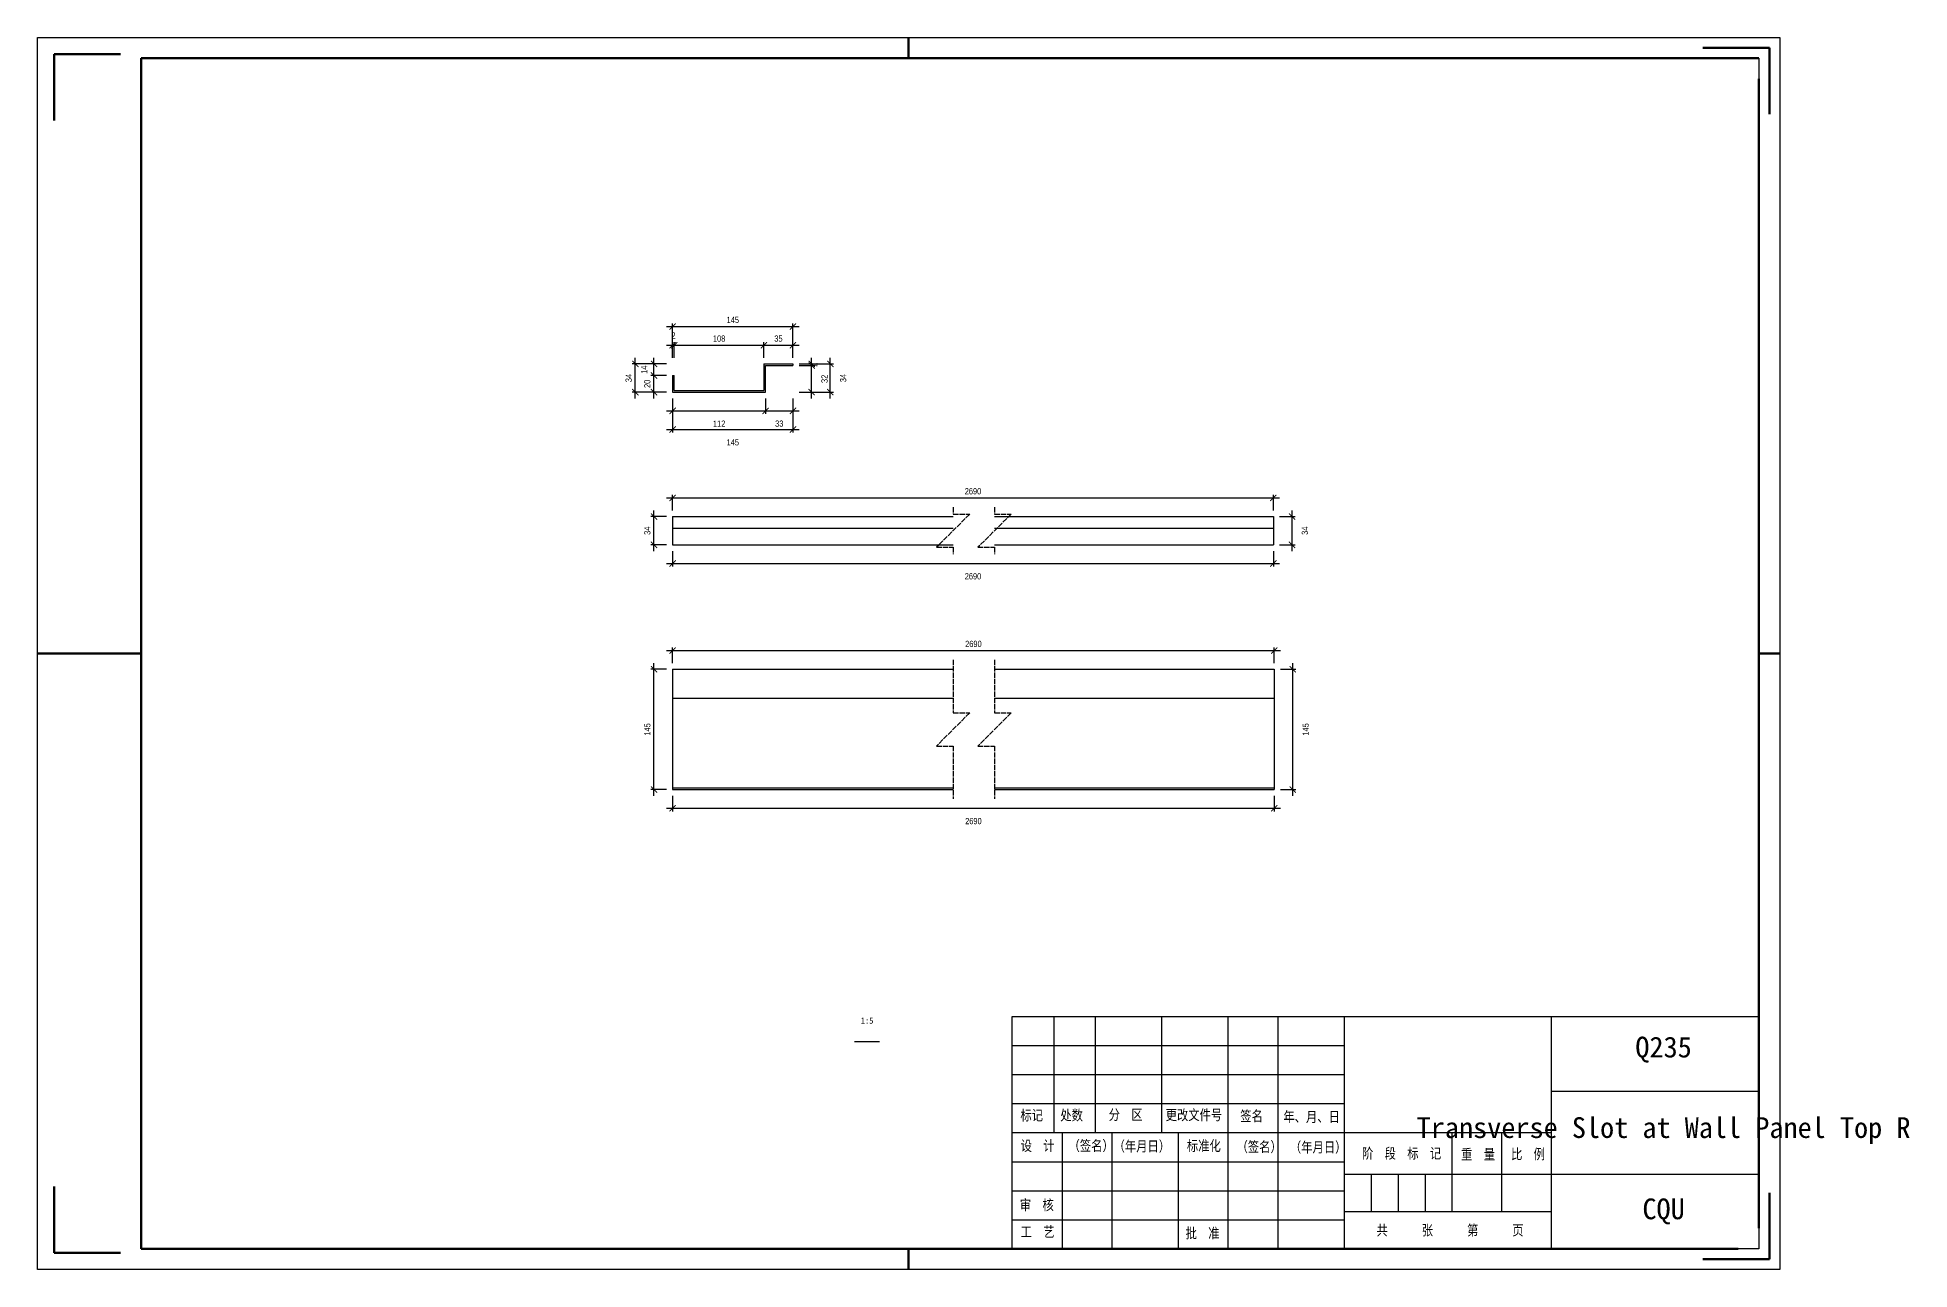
# Model space of a CAD drawing. Header units: millimetres. Extents: x 0 to 1925, y 0 to 4345.
# Drawn here: x 980 to 1431.3, y 2569 to 2866 of the extents above; entities that cross this region are included whole.
import ezdxf

# ---------------------------------------------------------------- set-up
doc = ezdxf.new("R2010")
doc.units = ezdxf.units.MM
doc.linetypes.add('DASHED', pattern=[1.524, 1.27, -0.254])
doc.layers.add('总内框线', color=7, linetype='Continuous', lineweight=50)
doc.layers.add('总外框线', color=7, linetype='Continuous', lineweight=30)
doc.styles.add('OpenSansCondensed-Light', font='OpenSansCondensed-Light.ttf')
doc.styles.add('陈杰（2）', font='gbenor.shx', dxfattribs={"width": 0.8, "bigfont": 'gbcbig.shx'})
doc.dimstyles.new('EZDXF', dxfattribs={"dimtxt": 0.25, "dimasz": 0.175, "dimexe": 0.375, "dimexo": 0.125, "dimgap": 0.1, "dimtad": 1, "dimlfac": 100, "dimzin": 12, "dimdsep": 46, "dimtxsty": 'OpenSansCondensed-Light', "dimblk": 'ARCHTICK', "dimcen": 2.5, "dimazin": 3, "dimtfac": 0.5, "dimtmove": 2, "dimatfit": 3, "dimarcsym": 0})

msp = doc.modelspace()

# ---------------------------------------------------------------- texts
at = {"attachment_point": 5}
for s, insert, char_height in [('1:5', (1180, 2629), 1.5), ('Q235', (1372, 2622), 5), ('Transverse Slot at Wall Panel Top R', (1372, 2602.5), 5), ('CQU', (1372, 2583), 5)]:
    msp.add_mtext(s, dxfattribs=dict(at, insert=insert, char_height=char_height))
at = {"char_height": 2.5, "width": 93.0192856, "attachment_point": 1, "style": '陈杰（2）'}
for s, insert in [('{\\fSimSun|b0|i0|c134|p2;标记}', (1216.95482, 2607.44053)), ('{\\fSimSun|b0|i0|c134|p2;处数}', (1226.57596, 2607.45543)), ('{\\fSimSun|b0|i0|c134|p2;分\u3000区}', (1238.23692, 2607.57959)), ('{\\fSimSun|b0|i0|c134|p2;更改文件号}', (1251.97169, 2607.52496)), ('{\\fSimSun|b0|i0|c134|p2;签名}', (1269.95608, 2607.2667)), ('{\\fSimSun|b0|i0|c134|p2;年、月、日}', (1280.35064, 2607.07301)), ('{\\fSimSun|b0|i0|c134|p2;设\u3000计}', (1217.01432, 2600.10007)), ('{\\fSimSun|b0|i0|c134|p2;（签名）}', (1228.55629, 2600.10007)), ('{\\fSimSun|b0|i0|c134|p2;\u3000（年月日）}', (1236.68156, 2599.98584)), ('{\\fSimSun|b0|i0|c134|p2;标准化}', (1257.08823, 2600.08517)), ('{\\fSimSun|b0|i0|c134|p2;（签名）}', (1269.05516, 2599.83685)), ('{\\fSimSun|b0|i0|c134|p2;（年月日）}', (1281.923, 2599.73752)), ('{\\fSimSun|b0|i0|c134|p2;阶\u3000段\u3000标\u3000记}', (1299.30395, 2598.25254)), ('{\\fSimSun|b0|i0|c134|p2;重\u3000量}', (1323.18681, 2598.02408)), ('{\\fSimSun|b0|i0|c134|p2;比\u3000例}', (1335.23873, 2598.09361)), ('{\\fSimSun|b0|i0|c134|p2;审\u3000核}', (1216.81034, 2585.83138)), ('{\\fSimSun|b0|i0|c134|p2;工\u3000艺}', (1217.01432, 2579.34515)), ('{\\fSimSun|b0|i0|c134|p2;批\u3000准}', (1256.78226, 2579.0273)), ('{\\fSimSun|b0|i0|c134|p2;共\u3000\u3000\u3000张\u3000\u3000\u3000第\u3000\u3000\u3000页}', (1302.79713, 2579.72757))]:
    msp.add_mtext(s, dxfattribs=dict(at, insert=insert))

# ---------------------------------------------------------------- blocks, each defined once
blk = doc.blocks.new('_ARCHTICK')
at = {"color": 0, "linetype": 'ByBlock', "const_width": 0.15}
blk.add_lwpolyline([(-0.5, -0.5), (0.5, 0.5)], dxfattribs=at)

# ---------------------------------------------------------------- dimensions: what is measured, and where the dimension line sits
for base, p1, p2, location, text, override in [((1133.12901, 2796.3), (1133.12901, 2787.3), (1162.12901, 2787.3), (1147.62901, 2797.9), '145', {"dimtxt": 1.5, "dimasz": 1.5, "dimexe": 0.75, "dimexo": 1.5, "dimtad": 1, "dimlfac": 5, "dimblk": 'ARCHTICK', "dimsah": 0, "dimtsz": 0, "dimdle": 1.5, "dimtmove": 2}), ((1133.12901, 2771.5), (1133.12901, 2780.5), (1162.12901, 2780.5), (1147.62901, 2768.4), '145', {"dimtxt": 1.5, "dimasz": 1.5, "dimexe": 0.75, "dimexo": 1.5, "dimtad": 4, "dimlfac": 5, "dimblk": 'ARCHTICK', "dimsah": 0, "dimtsz": 0, "dimdle": 1.5, "dimtmove": 2}), ((1133.12901, 2755), (1133.12901, 2750.5), (1277.92901, 2750.5), (1205.52901, 2756.6), '2690', {"dimtxt": 1.5, "dimasz": 1.5, "dimexe": 0.75, "dimexo": 1.5, "dimtad": 1, "dimlfac": 5, "dimblk": 'ARCHTICK', "dimsah": 0, "dimtsz": 0, "dimdle": 1.5, "dimtmove": 2}), ((1133.12901, 2739.2), (1133.12901, 2743.7), (1277.92901, 2743.7), (1205.52901, 2736.1), '2690', {"dimtxt": 1.5, "dimasz": 1.5, "dimexe": 0.75, "dimexo": 1.5, "dimtad": 4, "dimlfac": 5, "dimblk": 'ARCHTICK', "dimsah": 0, "dimtsz": 0, "dimdle": 1.5, "dimtmove": 2}), ((1133.12901, 2718.2), (1133.12901, 2713.7), (1278.12901, 2713.7), (1205.62901, 2719.8), '2690', {"dimtxt": 1.5, "dimasz": 1.5, "dimexe": 0.75, "dimexo": 1.5, "dimtad": 1, "dimlfac": 5, "dimblk": 'ARCHTICK', "dimsah": 0, "dimtsz": 0, "dimdle": 1.5, "dimtmove": 2}), ((1133.12901, 2680.2), (1133.12901, 2684.7), (1278.12901, 2684.7), (1205.62901, 2677.1), '2690', {"dimtxt": 1.5, "dimasz": 1.5, "dimexe": 0.75, "dimexo": 1.5, "dimtad": 4, "dimlfac": 5, "dimblk": 'ARCHTICK', "dimsah": 0, "dimtsz": 0, "dimdle": 1.5, "dimtmove": 2})]:
    msp.add_linear_dim(base=base, p1=p1, p2=p2, location=location, text=text, dimstyle='EZDXF', override=override).render()
for base, p1, p2, location, override in [((1133.12901, 2791.8), (1133.12901, 2787.3), (1133.52901, 2787.3), (1133.32901, 2794.15), {"dimtxt": 1.5, "dimasz": 1.5, "dimexe": 0.75, "dimexo": 1.5, "dimtad": 1, "dimlfac": 5, "dimblk": 'ARCHTICK', "dimsah": 0, "dimtsz": 0, "dimdle": 1.5, "dimtmove": 2}), ((1133.52901, 2791.8), (1133.52901, 2787.3), (1155.12901, 2787.3), (1144.32901, 2793.4), {"dimtxt": 1.5, "dimasz": 1.5, "dimexe": 0.75, "dimexo": 1.5, "dimtad": 1, "dimlfac": 5, "dimblk": 'ARCHTICK', "dimsah": 0, "dimtsz": 0, "dimdle": 1.5, "dimtmove": 2}), ((1155.12901, 2791.8), (1155.12901, 2787.3), (1162.12901, 2787.3), (1158.62901, 2793.4), {"dimtxt": 1.5, "dimasz": 1.5, "dimexe": 0.75, "dimexo": 1.5, "dimtad": 1, "dimlfac": 5, "dimblk": 'ARCHTICK', "dimsah": 0, "dimtsz": 0, "dimdle": 1.5, "dimtmove": 2}), ((1133.12901, 2776), (1133.12901, 2780.5), (1155.52901, 2780.5), (1144.32901, 2772.9), {"dimtxt": 1.5, "dimasz": 1.5, "dimexe": 0.75, "dimexo": 1.5, "dimtad": 4, "dimlfac": 5, "dimblk": 'ARCHTICK', "dimsah": 0, "dimtsz": 0, "dimdle": 1.5, "dimtmove": 2}), ((1155.52901, 2776), (1155.52901, 2780.5), (1162.12901, 2780.5), (1158.82901, 2772.9), {"dimtxt": 1.5, "dimasz": 1.5, "dimexe": 0.75, "dimexo": 1.5, "dimtad": 4, "dimlfac": 5, "dimblk": 'ARCHTICK', "dimsah": 0, "dimtsz": 0, "dimdle": 1.5, "dimtmove": 2})]:
    msp.add_linear_dim(base=base, p1=p1, p2=p2, location=location, dimstyle='EZDXF', override=override).render()
for base, p1, p2, location, text, override in [((1124.12901, 2780.5), (1133.12901, 2780.5), (1133.12901, 2787.3), (1122.52901, 2783.9), '34', {"dimtxt": 1.5, "dimasz": 1.5, "dimexe": 0.75, "dimexo": 1.5, "dimtad": 1, "dimlfac": 5, "dimblk": 'ARCHTICK', "dimsah": 0, "dimtsz": 0, "dimdle": 1.5, "dimtmove": 2}), ((1171.12901, 2780.5), (1162.12901, 2780.5), (1162.12901, 2787.3), (1174.22901, 2783.9), '34', {"dimtxt": 1.5, "dimasz": 1.5, "dimexe": 0.75, "dimexo": 1.5, "dimtad": 4, "dimlfac": 5, "dimblk": 'ARCHTICK', "dimsah": 0, "dimtsz": 0, "dimdle": 1.5, "dimtmove": 2}), ((1128.62901, 2743.7), (1133.12901, 2743.7), (1133.12901, 2750.5), (1127.02901, 2747.1), '34', {"dimtxt": 1.5, "dimasz": 1.5, "dimexe": 0.75, "dimexo": 1.5, "dimtad": 1, "dimlfac": 5, "dimblk": 'ARCHTICK', "dimsah": 0, "dimtsz": 0, "dimdle": 1.5, "dimtmove": 2}), ((1282.42901, 2743.7), (1277.92901, 2743.7), (1277.92901, 2750.5), (1285.52901, 2747.1), '34', {"dimtxt": 1.5, "dimasz": 1.5, "dimexe": 0.75, "dimexo": 1.5, "dimtad": 4, "dimlfac": 5, "dimblk": 'ARCHTICK', "dimsah": 0, "dimtsz": 0, "dimdle": 1.5, "dimtmove": 2}), ((1128.62901, 2684.7), (1133.12901, 2684.7), (1133.12901, 2713.7), (1127.02901, 2699.2), '145', {"dimtxt": 1.5, "dimasz": 1.5, "dimexe": 0.75, "dimexo": 1.5, "dimtad": 1, "dimlfac": 5, "dimblk": 'ARCHTICK', "dimsah": 0, "dimtsz": 0, "dimdle": 1.5, "dimtmove": 2}), ((1282.62901, 2684.7), (1278.12901, 2684.7), (1278.12901, 2713.7), (1285.72901, 2699.2), '145', {"dimtxt": 1.5, "dimasz": 1.5, "dimexe": 0.75, "dimexo": 1.5, "dimtad": 4, "dimlfac": 5, "dimblk": 'ARCHTICK', "dimsah": 0, "dimtsz": 0, "dimdle": 1.5, "dimtmove": 2})]:
    msp.add_linear_dim(base=base, p1=p1, p2=p2, angle=90, location=location, text=text, dimstyle='EZDXF', override=override).render()
for base, p1, p2, location, override in [((1128.62901, 2784.5), (1133.12901, 2784.5), (1133.12901, 2787.3), (1126.27901, 2785.9), {"dimtxt": 1.5, "dimasz": 1.5, "dimexe": 0.75, "dimexo": 1.5, "dimtad": 1, "dimlfac": 5, "dimblk": 'ARCHTICK', "dimsah": 0, "dimtsz": 0, "dimdle": 1.5, "dimtmove": 2}), ((1128.62901, 2780.5), (1133.12901, 2780.5), (1133.12901, 2784.5), (1127.02901, 2782.5), {"dimtxt": 1.5, "dimasz": 1.5, "dimexe": 0.75, "dimexo": 1.5, "dimtad": 1, "dimlfac": 5, "dimblk": 'ARCHTICK', "dimsah": 0, "dimtsz": 0, "dimdle": 1.5, "dimtmove": 2}), ((1166.62901, 2786.9), (1162.12901, 2786.9), (1162.12901, 2787.3), (1167.27901, 2787.1), {"dimtxt": 1.5, "dimasz": 1.5, "dimexe": 0.75, "dimexo": 1.5, "dimtad": 4, "dimlfac": 5, "dimblk": 'ARCHTICK', "dimsah": 0, "dimtsz": 0, "dimdle": 1.5, "dimtmove": 2}), ((1166.62901, 2780.5), (1162.12901, 2780.5), (1162.12901, 2786.9), (1169.72901, 2783.7), {"dimtxt": 1.5, "dimasz": 1.5, "dimexe": 0.75, "dimexo": 1.5, "dimtad": 4, "dimlfac": 5, "dimblk": 'ARCHTICK', "dimsah": 0, "dimtsz": 0, "dimdle": 1.5, "dimtmove": 2})]:
    msp.add_linear_dim(base=base, p1=p1, p2=p2, angle=90, location=location, dimstyle='EZDXF', override=override).render()

# ---------------------------------------------------------------- linework, layer by layer
for p, q in [((1395, 2861), (1395, 2676)), ((1155.12901, 2787.3), (1162.12901, 2787.3)), ((1155.12901, 2787.3), (1155.12901, 2780.9)), ((1155.52901, 2786.9), (1162.12901, 2786.9)), ((1155.52901, 2780.5), (1155.52901, 2786.9)), ((1162.12901, 2787.3), (1162.12901, 2786.9)), ((1133.12901, 2784.5), (1133.52901, 2784.5)), ((1133.12901, 2784.5), (1133.12901, 2780.5)), ((1133.12901, 2780.5), (1155.52901, 2780.5)), ((1133.52901, 2780.9), (1133.52901, 2784.5)), ((1133.52901, 2780.9), (1155.12901, 2780.9)), ((1133.12901, 2750.5), (1200.72901, 2750.5)), ((1133.12901, 2750.5), (1133.12901, 2747.7)), ((1210.72901, 2750.5), (1277.92901, 2750.5)), ((1277.92901, 2750.5), (1277.92901, 2747.7)), ((1133.12901, 2747.7), (1200.72901, 2747.7)), ((1133.12901, 2747.7), (1133.12901, 2743.7)), ((1210.72901, 2747.7), (1277.92901, 2747.7)), ((1277.92901, 2747.7), (1277.92901, 2743.7)), ((1133.12901, 2743.7), (1200.72901, 2743.7)), ((1210.72901, 2743.7), (1277.92901, 2743.7)), ((1133.12901, 2713.7), (1200.72901, 2713.7)), ((1133.12901, 2713.7), (1133.12901, 2706.7)), ((1210.72901, 2713.7), (1278.12901, 2713.7)), ((1278.12901, 2713.7), (1278.12901, 2706.7)), ((1133.12901, 2706.7), (1200.72901, 2706.7)), ((1133.12901, 2706.7), (1133.12901, 2685.1)), ((1210.72901, 2706.7), (1278.12901, 2706.7)), ((1278.12901, 2706.7), (1278.12901, 2685.1)), ((1133.12901, 2685.1), (1200.72901, 2685.1)), ((1133.12901, 2685.1), (1133.12901, 2684.7)), ((1133.12901, 2684.7), (1200.72901, 2684.7)), ((1210.72901, 2685.1), (1278.12901, 2685.1)), ((1210.72901, 2684.7), (1278.12901, 2684.7)), ((1278.12901, 2685.1), (1278.12901, 2684.7)), ((1215, 2630), (1395, 2630)), ((1215, 2574), (1215, 2630)), ((1225, 2630), (1225, 2602)), ((1235, 2630), (1235, 2602)), ((1251, 2630), (1251, 2602)), ((1267, 2630), (1267, 2602)), ((1279, 2630), (1279, 2574)), ((1295, 2630), (1295, 2574)), ((1345, 2574), (1345, 2630)), ((1395, 2630), (1395, 2574)), ((1177, 2624), (1183, 2624)), ((1215, 2623), (1295, 2623)), ((1215, 2616), (1295, 2616)), ((1215, 2609), (1295, 2609)), ((1345, 2612), (1395, 2612)), ((1215, 2602), (1345, 2602)), ((1227, 2602), (1227, 2574)), ((1239, 2602), (1239, 2574)), ((1255, 2602), (1255, 2574)), ((1267, 2602), (1267, 2574)), ((1321, 2583), (1321, 2602)), ((1333, 2583), (1333, 2602)), ((1215, 2595), (1295, 2595)), ((1295, 2592), (1345, 2592)), ((1301.5, 2592), (1301.5, 2583)), ((1308, 2592), (1308, 2583)), ((1314.5, 2592), (1314.5, 2583)), ((1345, 2592), (1395, 2592)), ((1215, 2588), (1295, 2588)), ((1295, 2583), (1345, 2583)), ((1215, 2581), (1295, 2581)), ((1395, 2574), (1215, 2574))]:
    msp.add_line(p, q)
at = {"linetype": 'DASHED'}
for p, q in [((1204.72901, 2751.1), (1196.72901, 2743.1)), ((1200.72901, 2752.75), (1200.72901, 2751.1)), ((1200.72901, 2751.1), (1204.72901, 2751.1)), ((1214.72901, 2751.1), (1206.72901, 2743.1)), ((1210.72901, 2752.75), (1210.72901, 2751.1)), ((1210.72901, 2751.1), (1214.72901, 2751.1)), ((1196.72901, 2743.1), (1200.72901, 2743.1)), ((1200.72901, 2743.1), (1200.72901, 2741.45)), ((1206.72901, 2743.1), (1210.72901, 2743.1)), ((1210.72901, 2743.1), (1210.72901, 2741.45)), ((1200.72901, 2715.95), (1200.72901, 2703.2)), ((1210.72901, 2715.95), (1210.72901, 2703.2)), ((1204.72901, 2703.2), (1196.72901, 2695.2)), ((1200.72901, 2703.2), (1204.72901, 2703.2)), ((1214.72901, 2703.2), (1206.72901, 2695.2)), ((1210.72901, 2703.2), (1214.72901, 2703.2)), ((1196.72901, 2695.2), (1200.72901, 2695.2)), ((1200.72901, 2695.2), (1200.72901, 2682.45)), ((1206.72901, 2695.2), (1210.72901, 2695.2)), ((1210.72901, 2695.2), (1210.72901, 2682.45))]:
    msp.add_line(p, q, dxfattribs=at)
at = {"layer": '总内框线'}
for p, q in [((1190, 2861), (1190, 2866)), ((984, 2862), (984, 2846)), ((984, 2862), (1000, 2862)), ((1397.5, 2863.5), (1381.5, 2863.5)), ((1397.5, 2863.5), (1397.5, 2847.5)), ((1005, 2574), (1005, 2861)), ((1005, 2861), (1395, 2861)), ((1395, 2856), (1395, 2579)), ((980, 2717.5), (1005, 2717.5)), ((1395, 2717.5), (1400, 2717.5)), ((984, 2573), (984, 2589)), ((1397.5, 2571.5), (1397.5, 2587.5)), ((984, 2573), (1000, 2573)), ((1390, 2574), (1005, 2574)), ((1190, 2569), (1190, 2574)), ((1397.5, 2571.5), (1381.5, 2571.5))]:
    msp.add_line(p, q, dxfattribs=at)
at = {"layer": '总外框线'}
for p, q in [((980, 2569), (980, 2866)), ((980, 2866), (1400, 2866)), ((1400, 2866), (1400, 2569)), ((1400, 2569), (980, 2569))]:
    msp.add_line(p, q, dxfattribs=at)

msp.set_redraw_order([(e.dxf.handle, doc.entitydb.next_handle()) for e in msp.query("TEXT MTEXT ATTDEF DIMENSION ARC_DIMENSION")])  # texts and dimensions are drawn at this point

doc.saveas('drawing.dxf')
